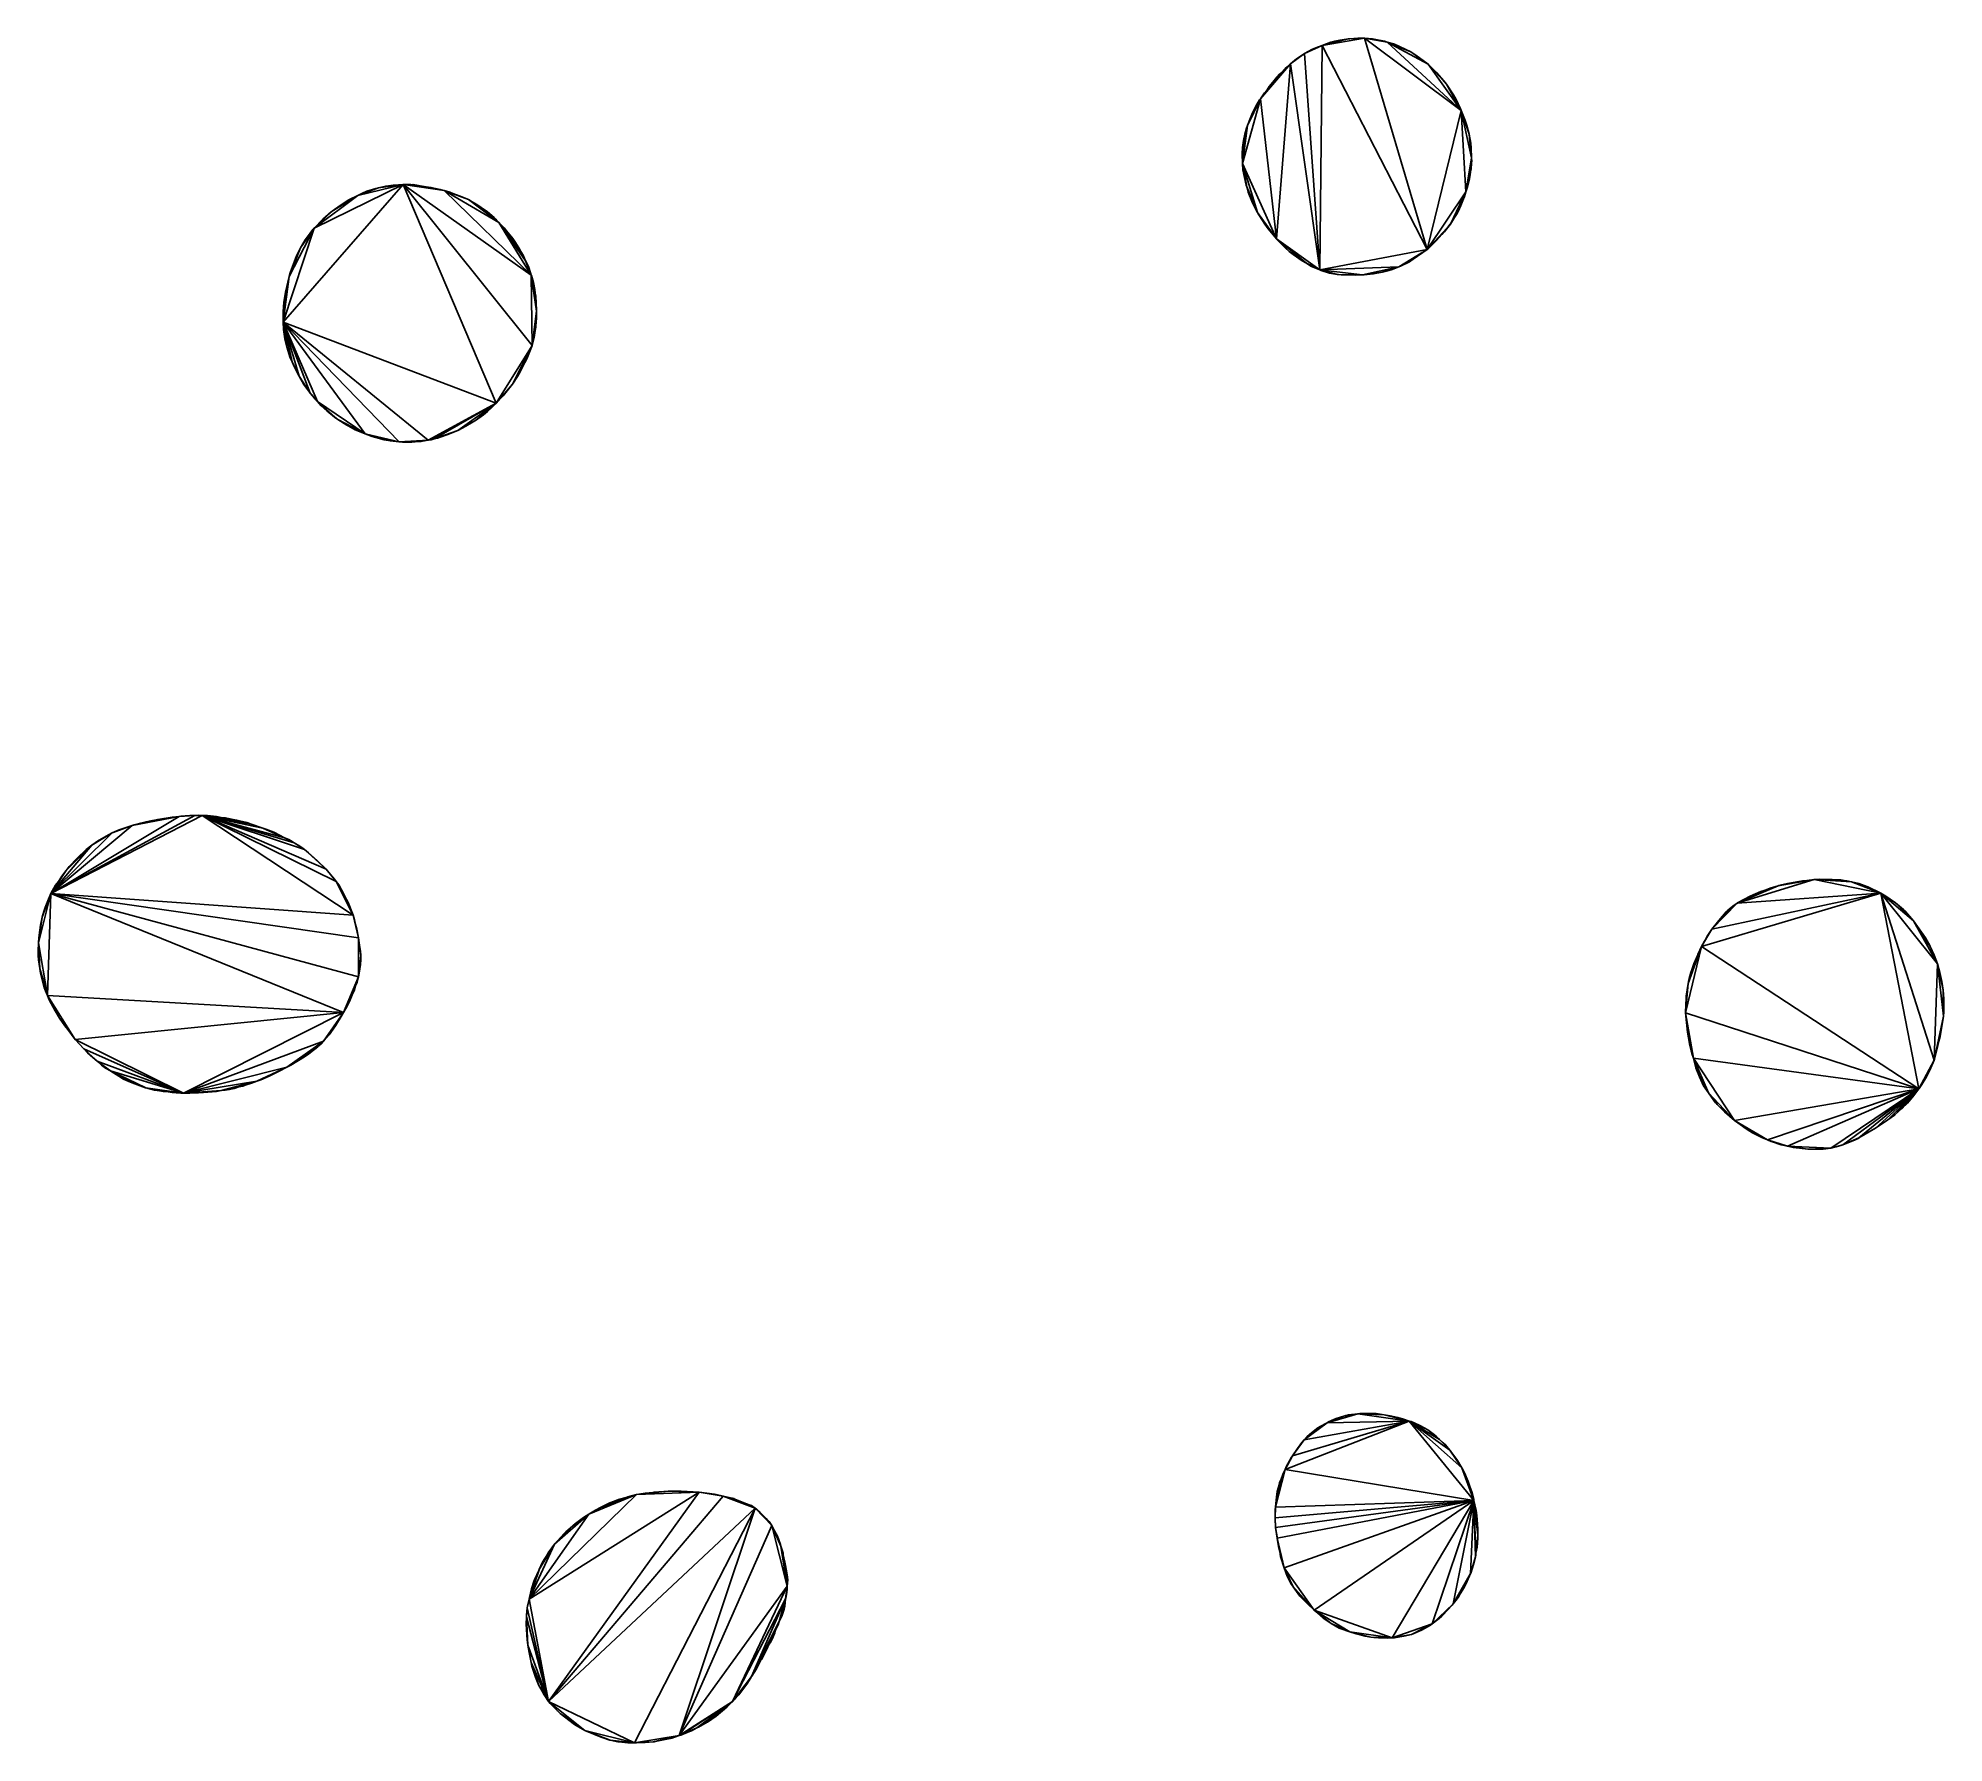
# Model space of a CAD drawing. Extents: x -81 to 87, y -75 to 76.
import ezdxf

# ---------------------------------------------------------------- set-up
doc = ezdxf.new("R2010")
doc.units = 0

msp = doc.modelspace()

# ---------------------------------------------------------------- linework, layer by layer
for points in [[(36.13, 76.08, 130), (34.71, 76.03, 130), (32.38, 75.44, 130)], [(36.13, 76.08, 130), (32.38, 75.44, 130), (41.67, 57.39, 130)], [(34.71, 76.03, 130), (33.5, 75.81, 130), (32.38, 75.44, 130)], [(34.71, 76.03, 130), (33.93, 75.9, 130), (33.5, 75.81, 130)], [(36.13, 76.08, 130), (34.82, 76.03, 130), (34.71, 76.03, 130)], [(34.82, 76.03, 130), (34.75, 76.03, 130), (34.71, 76.03, 130)], [(36.13, 76.08, 130), (35.55, 76.09, 130), (34.82, 76.03, 130)], [(36.83, 76.02, 130), (36.33, 76.07, 130), (36.13, 76.08, 130)], [(38.13, 75.74, 130), (36.83, 76.02, 130), (36.13, 76.08, 130)], [(44.69, 69.69, 130), (38.13, 75.74, 130), (36.13, 76.08, 130)], [(41.67, 57.39, 130), (44.69, 69.69, 130), (36.13, 76.08, 130)], [(38.13, 75.74, 130), (37.12, 75.98, 130), (36.83, 76.02, 130)], [(38.13, 75.74, 130), (37.9, 75.81, 130), (37.12, 75.98, 130)], [(30.83, 74.73, 130), (30.73, 74.68, 130), (29.59, 73.82, 130)], [(30.83, 74.73, 130), (29.59, 73.82, 130), (32.17, 55.58, 130)], [(30.73, 74.68, 130), (30.51, 74.53, 130), (29.59, 73.82, 130)], [(30.51, 74.53, 130), (30.11, 74.25, 130), (29.59, 73.82, 130)], [(30.11, 74.25, 130), (29.92, 74.11, 130), (29.59, 73.82, 130)], [(30.73, 74.68, 130), (30.63, 74.62, 130), (30.51, 74.53, 130)], [(32.38, 75.44, 130), (31.83, 75.23, 130), (30.83, 74.73, 130)], [(32.38, 75.44, 130), (30.83, 74.73, 130), (32.17, 55.58, 130)], [(31.83, 75.23, 130), (31.53, 75.11, 130), (30.83, 74.73, 130)], [(32.38, 75.44, 130), (32.17, 55.58, 130), (41.67, 57.39, 130)], [(33.5, 75.81, 130), (33.15, 75.72, 130), (32.38, 75.44, 130)], [(40.23, 74.88, 130), (38.68, 75.6, 130), (38.13, 75.74, 130)], [(41.76, 73.79, 130), (40.23, 74.88, 130), (38.13, 75.74, 130)], [(44.69, 69.69, 130), (41.76, 73.79, 130), (38.13, 75.74, 130)], [(40.23, 74.88, 130), (38.77, 75.57, 130), (38.68, 75.6, 130)], [(40.99, 74.36, 130), (40.58, 74.65, 130), (40.23, 74.88, 130)], [(41.76, 73.79, 130), (40.99, 74.36, 130), (40.23, 74.88, 130)], [(41.76, 73.79, 130), (41.66, 73.86, 130), (40.99, 74.36, 130)], [(29.59, 73.82, 130), (28.71, 72.99, 130), (26.92, 70.73, 130)], [(29.59, 73.82, 130), (26.92, 70.73, 130), (28.34, 58.32, 130)], [(28.71, 72.99, 130), (28.17, 72.38, 130), (26.92, 70.73, 130)], [(28.71, 72.99, 130), (28.62, 72.9, 130), (28.17, 72.38, 130)], [(28.62, 72.9, 130), (28.2, 72.42, 130), (28.17, 72.38, 130)], [(29.59, 73.82, 130), (28.34, 58.32, 130), (32.17, 55.58, 130)], [(29.59, 73.82, 130), (29.28, 73.56, 130), (28.71, 72.99, 130)], [(29.28, 73.56, 130), (29.1, 73.4, 130), (28.71, 72.99, 130)], [(42.51, 73.05, 130), (42.33, 73.23, 130), (41.76, 73.79, 130)], [(43.38, 72.01, 130), (42.51, 73.05, 130), (41.76, 73.79, 130)], [(44.69, 69.69, 130), (43.38, 72.01, 130), (41.76, 73.79, 130)], [(43.38, 72.01, 130), (43.14, 72.3, 130), (42.51, 73.05, 130)], [(28.17, 72.38, 130), (27.5, 71.52, 130), (26.92, 70.73, 130)], [(27.5, 71.52, 130), (27.29, 71.25, 130), (26.92, 70.73, 130)], [(28.17, 72.38, 130), (27.7, 71.8, 130), (27.5, 71.52, 130)], [(44.2, 70.73, 130), (44, 71.07, 130), (43.38, 72.01, 130)], [(44.69, 69.69, 130), (44.2, 70.73, 130), (43.38, 72.01, 130)], [(26.92, 70.73, 130), (25.77, 68.37, 130), (25.33, 65.01, 130)], [(26.92, 70.73, 130), (25.33, 65.01, 130), (28.34, 58.32, 130)], [(26.92, 70.73, 130), (26.85, 70.62, 130), (25.77, 68.37, 130)], [(26.85, 70.62, 130), (26.33, 69.68, 130), (25.77, 68.37, 130)], [(26.33, 69.68, 130), (26.23, 69.48, 130), (25.77, 68.37, 130)], [(26.23, 69.48, 130), (25.98, 68.88, 130), (25.77, 68.37, 130)], [(26.85, 70.62, 130), (26.52, 70.07, 130), (26.33, 69.68, 130)], [(26.92, 70.73, 130), (26.89, 70.69, 130), (26.85, 70.62, 130)], [(41.67, 57.39, 130), (45.09, 62.5, 130), (44.69, 69.69, 130)], [(44.69, 69.69, 130), (44.63, 69.84, 130), (44.2, 70.73, 130)], [(45.17, 68.37, 130), (45.03, 68.8, 130), (44.69, 69.69, 130)], [(45.38, 67.58, 130), (45.17, 68.37, 130), (44.69, 69.69, 130)], [(45.6, 65.49, 130), (45.38, 67.58, 130), (44.69, 69.69, 130)], [(45.09, 62.5, 130), (45.6, 65.49, 130), (44.69, 69.69, 130)], [(25.77, 68.37, 130), (25.54, 67.58, 130), (25.31, 65.87, 130)], [(25.77, 68.37, 130), (25.31, 65.87, 130), (25.33, 65.01, 130)], [(25.54, 67.58, 130), (25.4, 66.83, 130), (25.31, 65.87, 130)], [(25.54, 67.58, 130), (25.43, 67.03, 130), (25.4, 66.83, 130)], [(25.54, 67.58, 130), (25.44, 67.12, 130), (25.43, 67.03, 130)], [(25.77, 68.37, 130), (25.66, 68.02, 130), (25.54, 67.58, 130)], [(25.66, 68.02, 130), (25.66, 68, 130), (25.54, 67.58, 130)], [(25.66, 68, 130), (25.56, 67.65, 130), (25.54, 67.58, 130)], [(25.77, 68.37, 130), (25.67, 68.03, 130), (25.66, 68.02, 130)], [(25.66, 68.02, 130), (25.66, 68.01, 130), (25.66, 68, 130)], [(45.38, 67.58, 130), (45.37, 67.65, 130), (45.17, 68.37, 130)], [(45.52, 66.79, 130), (45.48, 67.03, 130), (45.38, 67.58, 130)], [(45.6, 65.49, 130), (45.52, 66.79, 130), (45.38, 67.58, 130)], [(25.4, 66.83, 130), (25.33, 66.4, 130), (25.31, 65.87, 130)], [(25.31, 65.87, 130), (25.31, 65.75, 130), (25.32, 65.13, 130)], [(25.31, 65.87, 130), (25.32, 65.13, 130), (25.33, 65.01, 130)], [(45.6, 65.49, 130), (45.57, 66.38, 130), (45.52, 66.79, 130)], [(25.32, 65.13, 130), (25.32, 65.1, 130), (25.33, 65.01, 130)], [(25.33, 65.01, 130), (25.36, 64.46, 130), (25.36, 64.43, 130)], [(25.33, 65.01, 130), (25.36, 64.43, 130), (25.71, 62.92, 130)], [(25.33, 65.01, 130), (25.71, 62.92, 130), (26.66, 60.65, 130)], [(25.33, 65.01, 130), (26.66, 60.65, 130), (28.34, 58.32, 130)], [(25.36, 64.43, 130), (25.66, 63.07, 130), (25.71, 62.92, 130)], [(45.09, 62.5, 130), (45.54, 64.43, 130), (45.6, 65.49, 130)], [(45.09, 62.5, 130), (45.42, 63.64, 130), (45.54, 64.43, 130)], [(45.42, 63.64, 130), (45.45, 63.81, 130), (45.54, 64.43, 130)], [(45.54, 64.43, 130), (45.6, 65.06, 130), (45.6, 65.49, 130)], [(45.54, 64.43, 130), (45.55, 64.48, 130), (45.6, 65.06, 130)], [(45.6, 65.06, 130), (45.61, 65.22, 130), (45.6, 65.49, 130)], [(-48.93, 63.13, 130), (-56.81, 59.27, 130), (-59.53, 50.95, 130)], [(-40.71, 43.8, 130), (-48.93, 63.13, 130), (-59.53, 50.95, 130)], [(-48.93, 63.13, 130), (-52.94, 62.18, 130), (-56.81, 59.27, 130)], [(-48.93, 63.13, 130), (-51.12, 62.86, 130), (-52.94, 62.18, 130)], [(-51.12, 62.86, 130), (-52.15, 62.54, 130), (-52.94, 62.18, 130)], [(-52.15, 62.54, 130), (-52.53, 62.37, 130), (-52.94, 62.18, 130)], [(-51.12, 62.86, 130), (-51.35, 62.8, 130), (-52.15, 62.54, 130)], [(-48.93, 63.13, 130), (-49.79, 63.09, 130), (-51.12, 62.86, 130)], [(-49.79, 63.09, 130), (-50.47, 63, 130), (-51.12, 62.86, 130)], [(-48.93, 63.13, 130), (-49.74, 63.09, 130), (-49.79, 63.09, 130)], [(-48.11, 63.12, 130), (-48.26, 63.13, 130), (-48.93, 63.13, 130)], [(-45.29, 62.6, 130), (-48.11, 63.12, 130), (-48.93, 63.13, 130)], [(-37.59, 55.13, 130), (-45.29, 62.6, 130), (-48.93, 63.13, 130)], [(-37.5, 48.91, 130), (-37.59, 55.13, 130), (-48.93, 63.13, 130)], [(-40.71, 43.8, 130), (-37.5, 48.91, 130), (-48.93, 63.13, 130)], [(-47.09, 62.97, 130), (-48.04, 63.13, 130), (-48.11, 63.12, 130)], [(-45.29, 62.6, 130), (-47.09, 62.97, 130), (-48.11, 63.12, 130)], [(-45.29, 62.6, 130), (-46.47, 62.89, 130), (-47.09, 62.97, 130)], [(-45.29, 62.6, 130), (-45.65, 62.7, 130), (-46.47, 62.89, 130)], [(-44.54, 62.35, 130), (-44.81, 62.46, 130), (-45.29, 62.6, 130)], [(-43.13, 61.8, 130), (-44.54, 62.35, 130), (-45.29, 62.6, 130)], [(-40.47, 59.79, 130), (-43.13, 61.8, 130), (-45.29, 62.6, 130)], [(-37.59, 55.13, 130), (-40.47, 59.79, 130), (-45.29, 62.6, 130)], [(25.71, 62.92, 130), (25.84, 62.47, 130), (26.15, 61.67, 130)], [(25.71, 62.92, 130), (26.15, 61.67, 130), (26.66, 60.65, 130)], [(41.67, 57.39, 130), (43.73, 59.64, 130), (45.09, 62.5, 130)], [(43.73, 59.64, 130), (44.4, 60.76, 130), (45.09, 62.5, 130)], [(44.4, 60.76, 130), (44.89, 61.86, 130), (45.09, 62.5, 130)], [(44.89, 61.86, 130), (44.97, 62.07, 130), (45.09, 62.5, 130)], [(45.09, 62.5, 130), (45.22, 62.86, 130), (45.42, 63.64, 130)], [(-52.94, 62.18, 130), (-55.22, 60.77, 130), (-56.81, 59.27, 130)], [(-55.22, 60.77, 130), (-56.03, 60.07, 130), (-56.81, 59.27, 130)], [(-55.22, 60.77, 130), (-55.28, 60.72, 130), (-56.03, 60.07, 130)], [(-52.94, 62.18, 130), (-54.24, 61.46, 130), (-55.22, 60.77, 130)], [(-54.24, 61.46, 130), (-54.5, 61.28, 130), (-55.22, 60.77, 130)], [(-52.94, 62.18, 130), (-53.72, 61.78, 130), (-54.24, 61.46, 130)], [(-43.13, 61.8, 130), (-43.97, 62.15, 130), (-44.54, 62.35, 130)], [(-41.63, 60.83, 130), (-43.12, 61.79, 130), (-43.13, 61.8, 130)], [(-40.47, 59.79, 130), (-41.63, 60.83, 130), (-43.13, 61.8, 130)], [(-41.63, 60.83, 130), (-42.31, 61.32, 130), (-43.12, 61.79, 130)], [(-40.88, 60.21, 130), (-41.5, 60.74, 130), (-41.63, 60.83, 130)], [(-40.47, 59.79, 130), (-40.88, 60.21, 130), (-41.63, 60.83, 130)], [(-40.88, 60.21, 130), (-41.44, 60.7, 130), (-41.5, 60.74, 130)], [(26.15, 61.67, 130), (26.22, 61.52, 130), (26.66, 60.65, 130)], [(43.73, 59.64, 130), (43.92, 59.96, 130), (44.4, 60.76, 130)], [(43.92, 59.96, 130), (44.27, 60.5, 130), (44.4, 60.76, 130)], [(44.4, 60.76, 130), (44.66, 61.28, 130), (44.89, 61.86, 130)], [(-56.81, 59.27, 130), (-59.02, 54.99, 130), (-59.53, 50.95, 130)], [(-56.81, 59.27, 130), (-58, 57.55, 130), (-59.02, 54.99, 130)], [(-56.81, 59.27, 130), (-57.49, 58.39, 130), (-58, 57.55, 130)], [(-56.81, 59.27, 130), (-56.91, 59.16, 130), (-57.49, 58.39, 130)], [(-56.03, 60.07, 130), (-56.05, 60.05, 130), (-56.81, 59.27, 130)], [(-40.73, 60.06, 130), (-40.76, 60.1, 130), (-40.88, 60.21, 130)], [(-40.47, 59.79, 130), (-40.73, 60.06, 130), (-40.88, 60.21, 130)], [(-40.47, 59.79, 130), (-40.63, 59.96, 130), (-40.73, 60.06, 130)], [(-39.78, 59.05, 130), (-39.99, 59.3, 130), (-40.47, 59.79, 130)], [(-39, 58.02, 130), (-39.78, 59.05, 130), (-40.47, 59.79, 130)], [(-38.51, 57.22, 130), (-39, 58.02, 130), (-40.47, 59.79, 130)], [(-38.09, 56.39, 130), (-38.51, 57.22, 130), (-40.47, 59.79, 130)], [(-37.59, 55.13, 130), (-38.09, 56.39, 130), (-40.47, 59.79, 130)], [(-39, 58.02, 130), (-39.23, 58.35, 130), (-39.78, 59.05, 130)], [(26.66, 60.65, 130), (26.77, 60.47, 130), (27.32, 59.63, 130)], [(26.66, 60.65, 130), (27.32, 59.63, 130), (27.52, 59.33, 130)], [(26.66, 60.65, 130), (27.52, 59.33, 130), (28.34, 58.32, 130)], [(27.52, 59.33, 130), (27.59, 59.22, 130), (28.34, 58.32, 130)], [(41.67, 57.39, 130), (42.97, 58.71, 130), (43.73, 59.64, 130)], [(42.97, 58.71, 130), (43.27, 59.03, 130), (43.73, 59.64, 130)], [(42.97, 58.71, 130), (43.2, 58.95, 130), (43.27, 59.03, 130)], [(43.27, 59.03, 130), (43.69, 59.59, 130), (43.73, 59.64, 130)], [(43.73, 59.64, 130), (43.77, 59.71, 130), (43.92, 59.96, 130)], [(-58, 57.55, 130), (-58.92, 55.34, 130), (-59.02, 54.99, 130)], [(-58, 57.55, 130), (-58.36, 56.84, 130), (-58.92, 55.34, 130)], [(-57.49, 58.39, 130), (-57.58, 58.25, 130), (-58, 57.55, 130)], [(-38.61, 57.4, 130), (-38.66, 57.49, 130), (-39, 58.02, 130)], [(-38.51, 57.22, 130), (-38.61, 57.4, 130), (-39, 58.02, 130)], [(28.34, 58.32, 130), (28.34, 58.31, 130), (28.35, 58.31, 130)], [(28.34, 58.32, 130), (28.35, 58.31, 130), (29.47, 57.22, 130)], [(28.34, 58.32, 130), (29.47, 57.22, 130), (31, 56.17, 130)], [(28.34, 58.32, 130), (31, 56.17, 130), (32.17, 55.58, 130)], [(28.35, 58.31, 130), (29.1, 57.53, 130), (29.47, 57.22, 130)], [(32.17, 55.58, 130), (39.16, 55.87, 130), (41.67, 57.39, 130)], [(39.16, 55.87, 130), (40.42, 56.54, 130), (41.67, 57.39, 130)], [(40.42, 56.54, 130), (40.93, 56.88, 130), (41.67, 57.39, 130)], [(41.67, 57.39, 130), (41.72, 57.43, 130), (42.97, 58.71, 130)], [(41.67, 57.39, 130), (41.69, 57.4, 130), (41.72, 57.43, 130)], [(41.72, 57.43, 130), (42.51, 58.2, 130), (42.97, 58.71, 130)], [(-38.24, 56.74, 130), (-38.31, 56.89, 130), (-38.51, 57.22, 130)], [(-38.09, 56.39, 130), (-38.24, 56.74, 130), (-38.51, 57.22, 130)], [(-37.63, 55.24, 130), (-37.85, 55.88, 130), (-38.09, 56.39, 130)], [(-37.59, 55.13, 130), (-37.63, 55.24, 130), (-38.09, 56.39, 130)], [(29.47, 57.22, 130), (29.81, 56.94, 130), (30.62, 56.38, 130)], [(29.47, 57.22, 130), (30.62, 56.38, 130), (31, 56.17, 130)], [(31, 56.17, 130), (31.39, 55.93, 130), (31.72, 55.78, 130)], [(31, 56.17, 130), (31.72, 55.78, 130), (32.17, 55.58, 130)], [(32.17, 55.58, 130), (35.95, 55.15, 130), (39.16, 55.87, 130)], [(35.95, 55.15, 130), (37.69, 55.38, 130), (39.16, 55.87, 130)], [(37.69, 55.38, 130), (38.49, 55.6, 130), (39.16, 55.87, 130)], [(39.16, 55.87, 130), (40.11, 56.31, 130), (40.42, 56.54, 130)], [(39.16, 55.87, 130), (39.3, 55.92, 130), (40.11, 56.31, 130)], [(-59.02, 54.99, 130), (-59.47, 52.73, 130), (-59.55, 51.88, 130)], [(-59.02, 54.99, 130), (-59.55, 51.88, 130), (-59.53, 50.95, 130)], [(-59.02, 54.99, 130), (-59.32, 53.61, 130), (-59.47, 52.73, 130)], [(-58.92, 55.34, 130), (-58.98, 55.13, 130), (-59.02, 54.99, 130)], [(-37.4, 54.48, 130), (-37.58, 55.09, 130), (-37.59, 55.13, 130)], [(-37.24, 53.52, 130), (-37.4, 54.48, 130), (-37.59, 55.13, 130)], [(-37.13, 51.92, 130), (-37.24, 53.52, 130), (-37.59, 55.13, 130)], [(-37.5, 48.91, 130), (-37.13, 51.92, 130), (-37.59, 55.13, 130)], [(-37.24, 53.52, 130), (-37.29, 53.85, 130), (-37.4, 54.48, 130)], [(32.17, 55.58, 130), (32.28, 55.54, 130), (32.94, 55.33, 130)], [(32.17, 55.58, 130), (32.94, 55.33, 130), (33.73, 55.18, 130)], [(32.17, 55.58, 130), (33.73, 55.18, 130), (35.95, 55.15, 130)], [(32.94, 55.33, 130), (33.04, 55.31, 130), (33.73, 55.18, 130)], [(33.73, 55.18, 130), (33.84, 55.17, 130), (34.07, 55.15, 130)], [(33.73, 55.18, 130), (34.07, 55.15, 130), (35.95, 55.15, 130)], [(34.07, 55.15, 130), (35.31, 55.13, 130), (35.95, 55.15, 130)], [(35.95, 55.15, 130), (36.89, 55.24, 130), (37.69, 55.38, 130)], [(35.95, 55.15, 130), (36.1, 55.15, 130), (36.89, 55.24, 130)], [(36.89, 55.24, 130), (36.93, 55.24, 130), (37.69, 55.38, 130)], [(37.69, 55.38, 130), (38.15, 55.5, 130), (38.49, 55.6, 130)], [(-59.47, 52.73, 130), (-59.48, 52.59, 130), (-59.55, 51.88, 130)], [(-37.14, 52.01, 130), (-37.2, 53.26, 130), (-37.24, 53.52, 130)], [(-37.13, 51.92, 130), (-37.14, 52.01, 130), (-37.24, 53.52, 130)], [(-59.55, 51.88, 130), (-59.55, 51.16, 130), (-59.54, 51.11, 130)], [(-59.55, 51.88, 130), (-59.54, 51.11, 130), (-59.53, 50.95, 130)], [(-59.53, 50.95, 130), (-59.5, 50.31, 130), (-59.38, 49.5, 130)], [(-59.53, 50.95, 130), (-59.38, 49.5, 130), (-59.19, 48.7, 130)], [(-59.53, 50.95, 130), (-59.19, 48.7, 130), (-58.74, 47.45, 130)], [(-59.53, 50.95, 130), (-58.74, 47.45, 130), (-58.12, 46.17, 130)], [(-59.53, 50.95, 130), (-58.12, 46.17, 130), (-57.15, 44.67, 130)], [(-59.53, 50.95, 130), (-57.15, 44.67, 130), (-56.51, 43.93, 130)], [(-46.71, 40.52, 130), (-40.71, 43.8, 130), (-59.53, 50.95, 130)], [(-59.53, 50.95, 130), (-56.51, 43.93, 130), (-52.29, 41.07, 130)], [(-49.29, 40.36, 130), (-46.71, 40.52, 130), (-59.53, 50.95, 130)], [(-59.53, 50.95, 130), (-52.29, 41.07, 130), (-49.29, 40.36, 130)], [(-37.5, 48.91, 130), (-37.28, 50.05, 130), (-37.13, 51.92, 130)], [(-37.28, 50.05, 130), (-37.16, 51.04, 130), (-37.13, 51.92, 130)], [(-37.28, 50.05, 130), (-37.2, 50.52, 130), (-37.16, 51.04, 130)], [(-37.16, 51.04, 130), (-37.14, 51.26, 130), (-37.13, 51.92, 130)], [(-37.13, 51.92, 130), (-37.13, 51.93, 130), (-37.14, 52.01, 130)], [(-40.71, 43.8, 130), (-39.25, 45.48, 130), (-37.5, 48.91, 130)], [(-39.25, 45.48, 130), (-38.69, 46.35, 130), (-37.5, 48.91, 130)], [(-38.69, 46.35, 130), (-38.33, 47.07, 130), (-37.5, 48.91, 130)], [(-38.33, 47.07, 130), (-37.99, 47.72, 130), (-37.5, 48.91, 130)], [(-37.99, 47.72, 130), (-37.91, 47.89, 130), (-37.5, 48.91, 130)], [(-37.5, 48.91, 130), (-37.36, 49.5, 130), (-37.28, 50.05, 130)], [(-37.5, 48.91, 130), (-37.39, 49.36, 130), (-37.36, 49.5, 130)], [(-37.36, 49.5, 130), (-37.31, 49.79, 130), (-37.28, 50.05, 130)], [(-59.19, 48.7, 130), (-58.94, 47.89, 130), (-58.74, 47.45, 130)], [(-58.74, 47.45, 130), (-58.6, 47.1, 130), (-58.18, 46.26, 130)], [(-58.74, 47.45, 130), (-58.18, 46.26, 130), (-58.12, 46.17, 130)], [(-58.12, 46.17, 130), (-57.7, 45.45, 130), (-57.21, 44.76, 130)], [(-58.12, 46.17, 130), (-57.21, 44.76, 130), (-57.15, 44.67, 130)], [(-39.25, 45.48, 130), (-38.81, 46.14, 130), (-38.69, 46.35, 130)], [(-38.69, 46.35, 130), (-38.66, 46.4, 130), (-38.33, 47.07, 130)], [(-57.15, 44.67, 130), (-57.12, 44.64, 130), (-57.04, 44.55, 130)], [(-57.15, 44.67, 130), (-57.04, 44.55, 130), (-56.51, 43.93, 130)], [(-57.04, 44.55, 130), (-56.71, 44.14, 130), (-56.51, 43.93, 130)], [(-56.51, 43.93, 130), (-56.19, 43.57, 130), (-55.69, 43.11, 130)], [(-56.51, 43.93, 130), (-55.69, 43.11, 130), (-54.7, 42.35, 130)], [(-56.51, 43.93, 130), (-54.7, 42.35, 130), (-52.29, 41.07, 130)], [(-40.71, 43.8, 130), (-40.08, 44.45, 130), (-39.25, 45.48, 130)], [(-40.71, 43.8, 130), (-40.3, 44.21, 130), (-40.08, 44.45, 130)], [(-40.08, 44.45, 130), (-39.61, 45.02, 130), (-39.25, 45.48, 130)], [(-55.69, 43.11, 130), (-55.01, 42.56, 130), (-54.7, 42.35, 130)], [(-54.7, 42.35, 130), (-53.91, 41.85, 130), (-53.74, 41.75, 130)], [(-54.7, 42.35, 130), (-53.74, 41.75, 130), (-52.29, 41.07, 130)], [(-46.71, 40.52, 130), (-46.17, 40.63, 130), (-40.71, 43.8, 130)], [(-46.17, 40.63, 130), (-44.09, 41.39, 130), (-40.71, 43.8, 130)], [(-44.09, 41.39, 130), (-42.52, 42.25, 130), (-40.71, 43.8, 130)], [(-44.09, 41.39, 130), (-42.73, 42.13, 130), (-42.52, 42.25, 130)], [(-42.73, 42.13, 130), (-42.63, 42.19, 130), (-42.52, 42.25, 130)], [(-42.52, 42.25, 130), (-41.45, 43.07, 130), (-40.71, 43.8, 130)], [(-42.52, 42.25, 130), (-41.82, 42.77, 130), (-41.45, 43.07, 130)], [(-41.45, 43.07, 130), (-41.05, 43.43, 130), (-40.71, 43.8, 130)], [(-53.74, 41.75, 130), (-53.16, 41.44, 130), (-52.29, 41.07, 130)], [(-52.29, 41.07, 130), (-51.68, 40.85, 130), (-51.34, 40.75, 130)], [(-52.29, 41.07, 130), (-51.34, 40.75, 130), (-51.14, 40.7, 130)], [(-52.29, 41.07, 130), (-51.14, 40.7, 130), (-50.05, 40.46, 130)], [(-52.29, 41.07, 130), (-50.05, 40.46, 130), (-49.29, 40.36, 130)], [(-51.14, 40.7, 130), (-50.61, 40.55, 130), (-50.05, 40.46, 130)], [(-49.29, 40.36, 130), (-48.17, 40.33, 130), (-46.71, 40.52, 130)], [(-48.17, 40.33, 130), (-47.87, 40.37, 130), (-46.71, 40.52, 130)], [(-47.87, 40.37, 130), (-47.36, 40.39, 130), (-46.71, 40.52, 130)], [(-46.71, 40.52, 130), (-46.55, 40.54, 130), (-46.17, 40.63, 130)], [(-46.55, 40.54, 130), (-46.46, 40.56, 130), (-46.17, 40.63, 130)], [(-46.17, 40.63, 130), (-45.65, 40.79, 130), (-44.09, 41.39, 130)], [(-46.17, 40.63, 130), (-45.89, 40.7, 130), (-45.65, 40.79, 130)], [(-45.65, 40.79, 130), (-44.96, 41.01, 130), (-44.09, 41.39, 130)], [(-44.96, 41.01, 130), (-44.33, 41.28, 130), (-44.09, 41.39, 130)], [(-44.09, 41.39, 130), (-43.38, 41.75, 130), (-42.73, 42.13, 130)], [(-50.05, 40.46, 130), (-49.8, 40.42, 130), (-49.29, 40.36, 130)], [(-49.29, 40.36, 130), (-48.99, 40.34, 130), (-48.17, 40.33, 130)], [(-67.37, 7.32, 130), (-68.75, 7.24, 130), (-80.09, 0.41, 130)], [(-66.72, 7.31, 130), (-67.37, 7.32, 130), (-80.09, 0.41, 130)], [(-66.72, 7.31, 130), (-80.09, 0.41, 130), (-53.36, -1.5, 130)], [(-68.75, 7.24, 130), (-72.9, 6.43, 130), (-80.09, 0.41, 130)], [(-68.75, 7.24, 130), (-71.41, 6.8, 130), (-72.9, 6.43, 130)], [(-71.41, 6.8, 130), (-72.13, 6.65, 130), (-72.9, 6.43, 130)], [(-71.41, 6.8, 130), (-71.67, 6.76, 130), (-72.13, 6.65, 130)], [(-68.75, 7.24, 130), (-69.36, 7.17, 130), (-71.41, 6.8, 130)], [(-69.36, 7.17, 130), (-70.63, 6.97, 130), (-71.41, 6.8, 130)], [(-67.8, 7.32, 130), (-68.22, 7.29, 130), (-68.75, 7.24, 130)], [(-67.37, 7.32, 130), (-67.8, 7.32, 130), (-68.75, 7.24, 130)], [(-68.22, 7.29, 130), (-68.58, 7.26, 130), (-68.75, 7.24, 130)], [(-66.72, 7.31, 130), (-67.02, 7.34, 130), (-67.37, 7.32, 130)], [(-65.45, 7.24, 130), (-66.23, 7.31, 130), (-66.72, 7.31, 130)], [(-65.03, 7.15, 130), (-65.45, 7.24, 130), (-66.72, 7.31, 130)], [(-63.66, 6.9, 130), (-65.03, 7.15, 130), (-66.72, 7.31, 130)], [(-66.72, 7.31, 130), (-53.36, -1.5, 130), (-54.85, 1.48, 130)], [(-66.72, 7.31, 130), (-54.85, 1.48, 130), (-55.74, 2.56, 130)], [(-62.36, 6.55, 130), (-63.66, 6.9, 130), (-66.72, 7.31, 130)], [(-61.35, 6.2, 130), (-62.36, 6.55, 130), (-66.72, 7.31, 130)], [(-66.72, 7.31, 130), (-55.74, 2.56, 130), (-57.65, 4.3, 130)], [(-66.72, 7.31, 130), (-57.65, 4.3, 130), (-58.57, 4.9, 130)], [(-59.41, 5.35, 130), (-61.35, 6.2, 130), (-66.72, 7.31, 130)], [(-58.57, 4.9, 130), (-59.41, 5.35, 130), (-66.72, 7.31, 130)], [(-63.66, 6.9, 130), (-64.67, 7.11, 130), (-65.03, 7.15, 130)], [(-62.77, 6.71, 130), (-62.88, 6.73, 130), (-63.66, 6.9, 130)], [(-62.36, 6.55, 130), (-62.77, 6.71, 130), (-63.66, 6.9, 130)], [(-72.9, 6.43, 130), (-74.66, 5.77, 130), (-80.09, 0.41, 130)], [(-74.66, 5.77, 130), (-76.47, 4.69, 130), (-80.09, 0.41, 130)], [(-74.66, 5.77, 130), (-75.19, 5.48, 130), (-76.47, 4.69, 130)], [(-75.19, 5.48, 130), (-75.61, 5.26, 130), (-76.47, 4.69, 130)], [(-75.61, 5.26, 130), (-75.96, 5.05, 130), (-76.47, 4.69, 130)], [(-74.66, 5.77, 130), (-74.83, 5.68, 130), (-75.19, 5.48, 130)], [(-72.9, 6.43, 130), (-74.04, 6.04, 130), (-74.66, 5.77, 130)], [(-74.04, 6.04, 130), (-74.48, 5.85, 130), (-74.66, 5.77, 130)], [(-72.9, 6.43, 130), (-73.26, 6.32, 130), (-74.04, 6.04, 130)], [(-72.13, 6.65, 130), (-72.72, 6.49, 130), (-72.9, 6.43, 130)], [(-60.36, 5.85, 130), (-61.08, 6.11, 130), (-61.35, 6.2, 130)], [(-59.41, 5.35, 130), (-60.36, 5.85, 130), (-61.35, 6.2, 130)], [(-58.57, 4.9, 130), (-59.05, 5.18, 130), (-59.41, 5.35, 130)], [(-58.57, 4.9, 130), (-58.84, 5.07, 130), (-59.05, 5.18, 130)], [(-76.47, 4.69, 130), (-78.74, 2.44, 130), (-80.09, 0.41, 130)], [(-76.47, 4.69, 130), (-77.77, 3.53, 130), (-78.74, 2.44, 130)], [(-77.77, 3.53, 130), (-78.46, 2.8, 130), (-78.74, 2.44, 130)], [(-76.47, 4.69, 130), (-76.96, 4.3, 130), (-77.77, 3.53, 130)], [(-57.65, 4.3, 130), (-58.08, 4.61, 130), (-58.57, 4.9, 130)], [(-57.65, 4.3, 130), (-57.77, 4.4, 130), (-58.08, 4.61, 130)], [(-55.74, 2.56, 130), (-57.3, 4.02, 130), (-57.65, 4.3, 130)], [(-55.74, 2.56, 130), (-56.52, 3.34, 130), (-57.3, 4.02, 130)], [(-78.74, 2.44, 130), (-79.43, 1.49, 130), (-80.09, 0.41, 130)], [(-78.74, 2.44, 130), (-79.12, 1.94, 130), (-79.43, 1.49, 130)], [(-54.85, 1.48, 130), (-55.35, 2.09, 130), (-55.74, 2.56, 130)], [(-54.85, 1.48, 130), (-54.99, 1.68, 130), (-55.35, 2.09, 130)], [(-80.09, 0.41, 130), (-80.86, -1.68, 130), (-81.18, -3.94, 130)], [(-80.09, 0.41, 130), (-81.18, -3.94, 130), (-80.39, -8.61, 130)], [(-80.09, 0.41, 130), (-80.59, -0.82, 130), (-80.86, -1.68, 130)], [(-80.09, 0.41, 130), (-80.43, -0.39, 130), (-80.59, -0.82, 130)], [(-80.09, 0.41, 130), (-80.39, -8.61, 130), (-54.21, -10.11, 130)], [(-79.43, 1.49, 130), (-79.67, 1.14, 130), (-80.09, 0.41, 130)], [(-80.09, 0.41, 130), (-54.21, -10.11, 130), (-52.89, -6.95, 130)], [(-80.09, 0.41, 130), (-52.89, -6.95, 130), (-52.89, -3.52, 130)], [(-80.09, 0.41, 130), (-52.89, -3.52, 130), (-53.36, -1.5, 130)], [(-53.36, -1.5, 130), (-54.62, 1.17, 130), (-54.85, 1.48, 130)], [(-53.94, -0.11, 130), (-54.16, 0.35, 130), (-54.62, 1.17, 130)], [(-53.36, -1.5, 130), (-53.94, -0.11, 130), (-54.62, 1.17, 130)], [(81.82, 0.43, 130), (66.86, -2.74, 130), (65.94, -4.28, 130)], [(85.16, -16.87, 130), (81.82, 0.43, 130), (65.94, -4.28, 130)], [(81.82, 0.43, 130), (69.1, -0.45, 130), (66.86, -2.74, 130)], [(75.92, 1.64, 130), (72.73, 1.1, 130), (69.1, -0.45, 130)], [(81.82, 0.43, 130), (75.92, 1.64, 130), (69.1, -0.45, 130)], [(72.73, 1.1, 130), (70.24, 0.19, 130), (69.1, -0.45, 130)], [(70.24, 0.19, 130), (69.12, -0.44, 130), (69.1, -0.45, 130)], [(70.24, 0.19, 130), (69.14, -0.42, 130), (69.12, -0.44, 130)], [(72.73, 1.1, 130), (71.56, 0.71, 130), (70.24, 0.19, 130)], [(71.56, 0.71, 130), (71.19, 0.58, 130), (70.24, 0.19, 130)], [(72.73, 1.1, 130), (72.03, 0.88, 130), (71.56, 0.71, 130)], [(75.92, 1.64, 130), (74.4, 1.46, 130), (72.73, 1.1, 130)], [(74.4, 1.46, 130), (72.76, 1.11, 130), (72.73, 1.1, 130)], [(72.76, 1.11, 130), (72.75, 1.11, 130), (72.73, 1.1, 130)], [(74.4, 1.46, 130), (73.55, 1.29, 130), (72.76, 1.11, 130)], [(75.92, 1.64, 130), (75.6, 1.6, 130), (74.4, 1.46, 130)], [(75.6, 1.6, 130), (74.89, 1.54, 130), (74.4, 1.46, 130)], [(75.92, 1.64, 130), (75.74, 1.62, 130), (75.6, 1.6, 130)], [(77.41, 1.65, 130), (76.41, 1.67, 130), (75.92, 1.64, 130)], [(77.85, 1.62, 130), (77.41, 1.65, 130), (75.92, 1.64, 130)], [(79.2, 1.45, 130), (77.85, 1.62, 130), (75.92, 1.64, 130)], [(81.82, 0.43, 130), (79.2, 1.45, 130), (75.92, 1.64, 130)], [(77.85, 1.62, 130), (77.5, 1.65, 130), (77.41, 1.65, 130)], [(78.56, 1.56, 130), (78.28, 1.61, 130), (77.85, 1.62, 130)], [(79.2, 1.45, 130), (78.56, 1.56, 130), (77.85, 1.62, 130)], [(79.2, 1.45, 130), (78.79, 1.53, 130), (78.56, 1.56, 130)], [(80.56, 1.04, 130), (79.85, 1.29, 130), (79.2, 1.45, 130)], [(80.65, 1, 130), (80.56, 1.04, 130), (79.2, 1.45, 130)], [(81.82, 0.43, 130), (80.65, 1, 130), (79.2, 1.45, 130)], [(81.82, 0.43, 130), (80.94, 0.87, 130), (80.65, 1, 130)], [(83.02, -0.36, 130), (82.24, 0.17, 130), (81.82, 0.43, 130)], [(83.09, -0.41, 130), (83.02, -0.36, 130), (81.82, 0.43, 130)], [(84.69, -1.99, 130), (83.09, -0.41, 130), (81.82, 0.43, 130)], [(86.82, -5.82, 130), (84.69, -1.99, 130), (81.82, 0.43, 130)], [(86.52, -14.32, 130), (86.82, -5.82, 130), (81.82, 0.43, 130)], [(85.16, -16.87, 130), (86.52, -14.32, 130), (81.82, 0.43, 130)], [(-80.86, -1.68, 130), (-81.11, -3.03, 130), (-81.18, -3.94, 130)], [(-80.86, -1.68, 130), (-81.01, -2.39, 130), (-81.11, -3.03, 130)], [(-80.59, -0.82, 130), (-80.71, -1.17, 130), (-80.86, -1.68, 130)], [(-53.36, -1.5, 130), (-53.79, -0.39, 130), (-53.94, -0.11, 130)], [(-53.36, -1.5, 130), (-53.66, -0.7, 130), (-53.79, -0.39, 130)], [(-53.14, -2.33, 130), (-53.23, -1.91, 130), (-53.36, -1.5, 130)], [(-52.89, -3.52, 130), (-53.14, -2.33, 130), (-53.36, -1.5, 130)], [(69.1, -0.45, 130), (67.47, -1.97, 130), (66.86, -2.74, 130)], [(69.1, -0.45, 130), (68.11, -1.21, 130), (67.47, -1.97, 130)], [(69.1, -0.45, 130), (68.27, -1.07, 130), (68.11, -1.21, 130)], [(69.1, -0.45, 130), (68.82, -0.63, 130), (68.27, -1.07, 130)], [(83.09, -0.41, 130), (83.06, -0.39, 130), (83.02, -0.36, 130)], [(83.99, -1.18, 130), (83.8, -1, 130), (83.09, -0.41, 130)], [(84.69, -1.99, 130), (83.99, -1.18, 130), (83.09, -0.41, 130)], [(84.69, -1.99, 130), (84.68, -1.97, 130), (83.99, -1.18, 130)], [(-81.11, -3.03, 130), (-81.17, -3.52, 130), (-81.18, -3.94, 130)], [(-52.89, -3.52, 130), (-53.02, -2.73, 130), (-53.14, -2.33, 130)], [(-52.89, -3.52, 130), (-52.99, -2.92, 130), (-53.02, -2.73, 130)], [(66.86, -2.74, 130), (66.34, -3.57, 130), (65.94, -4.28, 130)], [(66.86, -2.74, 130), (66.45, -3.37, 130), (66.34, -3.57, 130)], [(67.47, -1.97, 130), (67.47, -1.97, 130), (66.86, -2.74, 130)], [(85.76, -3.51, 130), (85.27, -2.79, 130), (84.69, -1.99, 130)], [(86.18, -4.28, 130), (85.76, -3.51, 130), (84.69, -1.99, 130)], [(86.82, -5.82, 130), (86.18, -4.28, 130), (84.69, -1.99, 130)], [(-81.18, -3.94, 130), (-81.21, -4.7, 130), (-81.22, -5.08, 130)], [(-81.18, -3.94, 130), (-81.22, -5.08, 130), (-81.08, -6.21, 130)], [(-81.18, -3.94, 130), (-81.08, -6.21, 130), (-80.39, -8.61, 130)], [(-52.68, -5.08, 130), (-52.84, -3.79, 130), (-52.89, -3.52, 130)], [(-52.89, -6.95, 130), (-52.68, -5.08, 130), (-52.89, -3.52, 130)], [(-52.68, -5.08, 130), (-52.7, -4.7, 130), (-52.84, -3.79, 130)], [(65.94, -4.28, 130), (64.76, -7.55, 130), (64.53, -10.15, 130)], [(85.16, -16.87, 130), (65.94, -4.28, 130), (64.53, -10.15, 130)], [(65.94, -4.28, 130), (65.05, -6.42, 130), (64.76, -7.55, 130)], [(65.94, -4.28, 130), (65.62, -5.02, 130), (65.05, -6.42, 130)], [(65.62, -5.02, 130), (65.26, -5.82, 130), (65.05, -6.42, 130)], [(65.94, -4.28, 130), (65.63, -4.97, 130), (65.62, -5.02, 130)], [(66.34, -3.57, 130), (66.21, -3.79, 130), (65.94, -4.28, 130)], [(86.18, -4.28, 130), (86.16, -4.24, 130), (85.76, -3.51, 130)], [(86.52, -5.03, 130), (86.51, -5.01, 130), (86.18, -4.28, 130)], [(86.82, -5.82, 130), (86.52, -5.03, 130), (86.18, -4.28, 130)], [(86.82, -5.82, 130), (86.53, -5.05, 130), (86.52, -5.03, 130)], [(-81.22, -5.08, 130), (-81.19, -5.45, 130), (-81.08, -6.21, 130)], [(-81.08, -6.21, 130), (-81.02, -6.64, 130), (-80.68, -7.9, 130)], [(-81.08, -6.21, 130), (-80.68, -7.9, 130), (-80.39, -8.61, 130)], [(-52.89, -6.95, 130), (-52.7, -5.86, 130), (-52.68, -5.08, 130)], [(-52.89, -6.95, 130), (-52.81, -6.64, 130), (-52.7, -5.86, 130)], [(-52.7, -5.86, 130), (-52.67, -5.45, 130), (-52.68, -5.08, 130)], [(65.05, -6.42, 130), (64.86, -7.12, 130), (64.76, -7.55, 130)], [(65.05, -6.42, 130), (64.99, -6.59, 130), (64.86, -7.12, 130)], [(86.52, -14.32, 130), (87.36, -10.44, 130), (86.82, -5.82, 130)], [(87.04, -6.59, 130), (86.86, -5.94, 130), (86.82, -5.82, 130)], [(87.31, -8.13, 130), (87.04, -6.59, 130), (86.82, -5.82, 130)], [(87.36, -10.44, 130), (87.31, -8.13, 130), (86.82, -5.82, 130)], [(87.31, -8.13, 130), (87.2, -7.36, 130), (87.04, -6.59, 130)], [(-80.68, -7.9, 130), (-80.57, -8.2, 130), (-80.39, -8.61, 130)], [(-54.21, -10.11, 130), (-53.13, -7.76, 130), (-52.89, -6.95, 130)], [(-54.21, -10.11, 130), (-53.44, -8.55, 130), (-53.13, -7.76, 130)], [(-53.44, -8.55, 130), (-53.27, -8.19, 130), (-53.13, -7.76, 130)], [(-53.13, -7.76, 130), (-53, -7.42, 130), (-52.89, -6.95, 130)], [(64.76, -7.55, 130), (64.56, -9.39, 130), (64.53, -10.15, 130)], [(64.76, -7.55, 130), (64.57, -8.9, 130), (64.56, -9.39, 130)], [(64.76, -7.55, 130), (64.59, -8.67, 130), (64.57, -8.9, 130)], [(64.86, -7.12, 130), (64.79, -7.36, 130), (64.76, -7.55, 130)], [(87.37, -8.9, 130), (87.35, -8.59, 130), (87.31, -8.13, 130)], [(87.36, -10.44, 130), (87.37, -8.9, 130), (87.31, -8.13, 130)], [(-80.39, -8.61, 130), (-80.25, -8.98, 130), (-80.08, -9.31, 130)], [(-80.39, -8.61, 130), (-80.08, -9.31, 130), (-79.32, -10.63, 130)], [(-80.39, -8.61, 130), (-79.32, -10.63, 130), (-77.94, -12.49, 130)], [(-80.39, -8.61, 130), (-77.94, -12.49, 130), (-54.21, -10.11, 130)], [(-80.08, -9.31, 130), (-79.72, -9.96, 130), (-79.32, -10.63, 130)], [(-77.94, -12.49, 130), (-68.37, -17.24, 130), (-54.21, -10.11, 130)], [(-68.37, -17.24, 130), (-55.97, -12.65, 130), (-54.21, -10.11, 130)], [(-55.97, -12.65, 130), (-54.41, -10.47, 130), (-54.21, -10.11, 130)], [(-54.21, -10.11, 130), (-53.61, -8.98, 130), (-53.44, -8.55, 130)], [(-54.21, -10.11, 130), (-53.76, -9.31, 130), (-53.61, -8.98, 130)], [(-54.21, -10.11, 130), (-54.01, -9.76, 130), (-53.76, -9.31, 130)], [(64.56, -9.39, 130), (64.54, -9.67, 130), (64.53, -10.15, 130)], [(87.36, -10.44, 130), (87.38, -10.08, 130), (87.37, -8.9, 130)], [(-79.32, -10.63, 130), (-78.86, -11.3, 130), (-78.34, -11.95, 130)], [(-79.32, -10.63, 130), (-78.34, -11.95, 130), (-77.94, -12.49, 130)], [(-55.97, -12.65, 130), (-54.9, -11.3, 130), (-54.41, -10.47, 130)], [(-55.97, -12.65, 130), (-55.47, -12.1, 130), (-54.9, -11.3, 130)], [(64.53, -10.15, 130), (64.54, -10.44, 130), (64.6, -10.94, 130)], [(64.53, -10.15, 130), (64.6, -10.94, 130), (64.71, -11.85, 130)], [(64.53, -10.15, 130), (64.71, -11.85, 130), (65.23, -14.15, 130)], [(85.16, -16.87, 130), (64.53, -10.15, 130), (65.23, -14.15, 130)], [(64.6, -10.94, 130), (64.63, -11.2, 130), (64.71, -11.85, 130)], [(86.52, -14.32, 130), (86.75, -13.43, 130), (87.36, -10.44, 130)], [(86.75, -13.43, 130), (86.95, -12.66, 130), (87.36, -10.44, 130)], [(86.95, -12.66, 130), (87.05, -12.24, 130), (87.36, -10.44, 130)], [(-78.34, -11.95, 130), (-78.26, -12.07, 130), (-77.94, -12.49, 130)], [(-77.94, -12.49, 130), (-77.91, -12.52, 130), (-77.17, -13.32, 130)], [(-77.94, -12.49, 130), (-77.17, -13.32, 130), (-68.37, -17.24, 130)], [(-77.91, -12.52, 130), (-77.6, -12.89, 130), (-77.17, -13.32, 130)], [(-77.17, -13.32, 130), (-76.84, -13.67, 130), (-76.01, -14.43, 130)], [(-77.17, -13.32, 130), (-76.01, -14.43, 130), (-68.37, -17.24, 130)], [(-68.37, -17.24, 130), (-59.21, -14.96, 130), (-55.97, -12.65, 130)], [(-59.21, -14.96, 130), (-57.11, -13.66, 130), (-55.97, -12.65, 130)], [(-57.11, -13.66, 130), (-56.17, -12.88, 130), (-55.97, -12.65, 130)], [(-57.11, -13.66, 130), (-56.48, -13.15, 130), (-56.17, -12.88, 130)], [(64.71, -11.85, 130), (64.92, -13.03, 130), (65.03, -13.51, 130)], [(64.71, -11.85, 130), (65.03, -13.51, 130), (65.23, -14.15, 130)], [(86.52, -14.32, 130), (86.54, -14.25, 130), (86.75, -13.43, 130)], [(-76.84, -13.67, 130), (-76.37, -14.11, 130), (-76.01, -14.43, 130)], [(-76.01, -14.43, 130), (-75.6, -14.77, 130), (-74.82, -15.29, 130)], [(-76.01, -14.43, 130), (-74.82, -15.29, 130), (-68.37, -17.24, 130)], [(-75.6, -14.77, 130), (-75.25, -15.03, 130), (-74.82, -15.29, 130)], [(-68.37, -17.24, 130), (-61.88, -16.19, 130), (-59.21, -14.96, 130)], [(-61.88, -16.19, 130), (-60.31, -15.51, 130), (-59.21, -14.96, 130)], [(-60.31, -15.51, 130), (-59.96, -15.34, 130), (-59.21, -14.96, 130)], [(-59.21, -14.96, 130), (-57.65, -14.04, 130), (-57.11, -13.66, 130)], [(-59.21, -14.96, 130), (-58.86, -14.76, 130), (-57.65, -14.04, 130)], [(-57.65, -14.04, 130), (-57.3, -13.81, 130), (-57.11, -13.66, 130)], [(65.03, -13.51, 130), (65.1, -13.74, 130), (65.23, -14.15, 130)], [(65.23, -14.15, 130), (65.25, -14.28, 130), (65.45, -15.01, 130)], [(65.23, -14.15, 130), (65.45, -15.01, 130), (65.77, -15.82, 130)], [(65.23, -14.15, 130), (65.77, -15.82, 130), (66.55, -17.23, 130)], [(65.23, -14.15, 130), (66.55, -17.23, 130), (68.86, -19.67, 130)], [(85.16, -16.87, 130), (65.23, -14.15, 130), (68.86, -19.67, 130)], [(65.45, -15.01, 130), (65.46, -15.05, 130), (65.77, -15.82, 130)], [(85.16, -16.87, 130), (85.42, -16.49, 130), (86.52, -14.32, 130)], [(85.42, -16.49, 130), (85.84, -15.82, 130), (86.52, -14.32, 130)], [(85.84, -15.82, 130), (86.23, -15.01, 130), (86.52, -14.32, 130)], [(-74.82, -15.29, 130), (-74.62, -15.42, 130), (-74.56, -15.45, 130)], [(-74.82, -15.29, 130), (-74.56, -15.45, 130), (-71.69, -16.79, 130)], [(-74.82, -15.29, 130), (-71.69, -16.79, 130), (-68.37, -17.24, 130)], [(-74.56, -15.45, 130), (-74.08, -15.74, 130), (-73.26, -16.18, 130)], [(-74.56, -15.45, 130), (-73.26, -16.18, 130), (-71.69, -16.79, 130)], [(-74.08, -15.74, 130), (-73.67, -16, 130), (-73.26, -16.18, 130)], [(-73.26, -16.18, 130), (-72.9, -16.33, 130), (-71.71, -16.78, 130)], [(-73.26, -16.18, 130), (-71.71, -16.78, 130), (-71.69, -16.79, 130)], [(-71.71, -16.78, 130), (-71.71, -16.79, 130), (-71.7, -16.79, 130)], [(-71.71, -16.78, 130), (-71.7, -16.79, 130), (-71.69, -16.79, 130)], [(-71.69, -16.79, 130), (-71.68, -16.79, 130), (-70.93, -16.98, 130)], [(-71.69, -16.79, 130), (-70.93, -16.98, 130), (-70.49, -17.04, 130)], [(-71.69, -16.79, 130), (-70.49, -17.04, 130), (-69.71, -17.14, 130)], [(-71.69, -16.79, 130), (-69.71, -17.14, 130), (-68.37, -17.24, 130)], [(-68.37, -17.24, 130), (-65.03, -17.03, 130), (-61.88, -16.19, 130)], [(-65.03, -17.03, 130), (-63.45, -16.7, 130), (-61.88, -16.19, 130)], [(-65.03, -17.03, 130), (-64.33, -16.92, 130), (-63.45, -16.7, 130)], [(-64.33, -16.92, 130), (-63.88, -16.83, 130), (-63.45, -16.7, 130)], [(-63.45, -16.7, 130), (-62.9, -16.54, 130), (-61.88, -16.19, 130)], [(-63.45, -16.7, 130), (-63.11, -16.62, 130), (-62.9, -16.54, 130)], [(-62.9, -16.54, 130), (-62.33, -16.38, 130), (-61.88, -16.19, 130)], [(-61.88, -16.19, 130), (-60.98, -15.83, 130), (-60.31, -15.51, 130)], [(-61.88, -16.19, 130), (-61.38, -16.02, 130), (-60.98, -15.83, 130)], [(-61.88, -16.19, 130), (-61.52, -16.07, 130), (-61.38, -16.02, 130)], [(-60.98, -15.83, 130), (-60.77, -15.74, 130), (-60.31, -15.51, 130)], [(65.77, -15.82, 130), (65.77, -15.82, 130), (66.12, -16.59, 130)], [(65.77, -15.82, 130), (66.12, -16.59, 130), (66.55, -17.23, 130)], [(66.12, -16.59, 130), (66.17, -16.67, 130), (66.55, -17.23, 130)], [(85.16, -16.87, 130), (85.19, -16.84, 130), (85.42, -16.49, 130)], [(85.19, -16.84, 130), (85.36, -16.59, 130), (85.42, -16.49, 130)], [(85.42, -16.49, 130), (85.77, -15.94, 130), (85.84, -15.82, 130)], [(-70.49, -17.04, 130), (-70.14, -17.11, 130), (-69.71, -17.14, 130)], [(-69.71, -17.14, 130), (-69.36, -17.2, 130), (-69, -17.22, 130)], [(-69.71, -17.14, 130), (-69, -17.22, 130), (-68.37, -17.24, 130)], [(-69, -17.22, 130), (-68.58, -17.24, 130), (-68.37, -17.24, 130)], [(-68.37, -17.24, 130), (-66.59, -17.19, 130), (-65.03, -17.03, 130)], [(-68.37, -17.24, 130), (-67.37, -17.23, 130), (-66.59, -17.19, 130)], [(-68.37, -17.24, 130), (-67.8, -17.25, 130), (-67.37, -17.23, 130)], [(-67.37, -17.23, 130), (-67.02, -17.23, 130), (-66.59, -17.19, 130)], [(-66.59, -17.19, 130), (-65.81, -17.13, 130), (-65.03, -17.03, 130)], [(-66.59, -17.19, 130), (-66.23, -17.17, 130), (-65.81, -17.13, 130)], [(-65.81, -17.13, 130), (-65.45, -17.09, 130), (-65.03, -17.03, 130)], [(-65.03, -17.03, 130), (-64.67, -16.98, 130), (-64.33, -16.92, 130)], [(66.55, -17.23, 130), (67.02, -17.9, 130), (67.19, -18.11, 130)], [(66.55, -17.23, 130), (67.19, -18.11, 130), (67.33, -18.25, 130)], [(66.55, -17.23, 130), (67.33, -18.25, 130), (68.86, -19.67, 130)], [(67.33, -18.25, 130), (67.97, -18.9, 130), (68.86, -19.67, 130)], [(85.16, -16.87, 130), (68.86, -19.67, 130), (71.77, -21.39, 130)], [(85.16, -16.87, 130), (71.77, -21.39, 130), (73.55, -21.95, 130)], [(73.55, -21.95, 130), (77.37, -22.11, 130), (85.16, -16.87, 130)], [(77.37, -22.11, 130), (78.45, -21.83, 130), (85.16, -16.87, 130)], [(78.45, -21.83, 130), (79.87, -21.21, 130), (85.16, -16.87, 130)], [(79.87, -21.21, 130), (81.33, -20.34, 130), (85.16, -16.87, 130)], [(81.33, -20.34, 130), (82.42, -19.61, 130), (85.16, -16.87, 130)], [(82.42, -19.61, 130), (83.06, -19.15, 130), (85.16, -16.87, 130)], [(83.06, -19.15, 130), (83.68, -18.58, 130), (85.16, -16.87, 130)], [(83.68, -18.58, 130), (84.16, -18.13, 130), (85.16, -16.87, 130)], [(84.16, -18.13, 130), (84.74, -17.45, 130), (85.16, -16.87, 130)], [(68.86, -19.67, 130), (68.95, -19.73, 130), (69.36, -20.02, 130)], [(68.86, -19.67, 130), (69.36, -20.02, 130), (70.22, -20.62, 130)], [(68.86, -19.67, 130), (70.22, -20.62, 130), (71.77, -21.39, 130)], [(69.36, -20.02, 130), (69.88, -20.4, 130), (70.22, -20.62, 130)], [(81.33, -20.34, 130), (82.21, -19.76, 130), (82.42, -19.61, 130)], [(82.21, -19.76, 130), (82.3, -19.7, 130), (82.42, -19.61, 130)], [(82.42, -19.61, 130), (83.02, -19.19, 130), (83.06, -19.15, 130)], [(83.02, -19.19, 130), (83.04, -19.17, 130), (83.06, -19.15, 130)], [(83.06, -19.15, 130), (83.55, -18.7, 130), (83.68, -18.58, 130)], [(70.22, -20.62, 130), (70.4, -20.73, 130), (71.27, -21.18, 130)], [(70.22, -20.62, 130), (71.27, -21.18, 130), (71.77, -21.39, 130)], [(71.77, -21.39, 130), (71.98, -21.48, 130), (72.11, -21.53, 130)], [(71.77, -21.39, 130), (72.11, -21.53, 130), (72.23, -21.57, 130)], [(71.77, -21.39, 130), (72.23, -21.57, 130), (73.55, -21.95, 130)], [(72.23, -21.57, 130), (73, -21.82, 130), (73.55, -21.95, 130)], [(77.37, -22.11, 130), (77.85, -21.99, 130), (78.45, -21.83, 130)], [(77.85, -21.99, 130), (78.28, -21.88, 130), (78.45, -21.83, 130)], [(78.45, -21.83, 130), (79.53, -21.39, 130), (79.87, -21.21, 130)], [(79.53, -21.39, 130), (79.86, -21.22, 130), (79.87, -21.21, 130)], [(79.87, -21.21, 130), (81.28, -20.38, 130), (81.33, -20.34, 130)], [(79.87, -21.21, 130), (79.87, -21.21, 130), (81.33, -20.34, 130)], [(73.55, -21.95, 130), (74.05, -22.05, 130), (74.34, -22.1, 130)], [(73.55, -21.95, 130), (74.34, -22.1, 130), (75.34, -22.21, 130)], [(73.55, -21.95, 130), (75.34, -22.21, 130), (77.37, -22.11, 130)], [(74.34, -22.1, 130), (75.13, -22.19, 130), (75.34, -22.21, 130)], [(75.34, -22.21, 130), (76.71, -22.2, 130), (77.37, -22.11, 130)], [(75.34, -22.21, 130), (75.92, -22.22, 130), (76.71, -22.2, 130)], [(76.71, -22.2, 130), (77.31, -22.12, 130), (77.37, -22.11, 130)], [(77.37, -22.11, 130), (77.5, -22.08, 130), (77.85, -21.99, 130)], [(40.08, -46.26, 130), (29.75, -49.33, 130), (29.1, -50.54, 130)], [(45.81, -53.28, 130), (40.08, -46.26, 130), (29.1, -50.54, 130)], [(40.08, -46.26, 130), (30.79, -47.93, 130), (29.75, -49.33, 130)], [(40.08, -46.26, 130), (32.81, -46.41, 130), (30.79, -47.93, 130)], [(32.81, -46.41, 130), (31.03, -47.65, 130), (30.79, -47.93, 130)], [(32.81, -46.41, 130), (31.88, -46.96, 130), (31.03, -47.65, 130)], [(31.88, -46.96, 130), (31.25, -47.44, 130), (31.03, -47.65, 130)], [(32.81, -46.41, 130), (31.99, -46.87, 130), (31.88, -46.96, 130)], [(32.81, -46.41, 130), (32.21, -46.73, 130), (31.99, -46.87, 130)], [(35.53, -45.61, 130), (34.29, -45.83, 130), (32.81, -46.41, 130)], [(40.08, -46.26, 130), (35.53, -45.61, 130), (32.81, -46.41, 130)], [(34.29, -45.83, 130), (33.42, -46.12, 130), (32.81, -46.41, 130)], [(33.42, -46.12, 130), (32.94, -46.34, 130), (32.81, -46.41, 130)], [(34.29, -45.83, 130), (33.63, -46.04, 130), (33.42, -46.12, 130)], [(35.53, -45.61, 130), (34.71, -45.71, 130), (34.29, -45.83, 130)], [(34.71, -45.71, 130), (34.48, -45.77, 130), (34.29, -45.83, 130)], [(35.53, -45.61, 130), (34.97, -45.67, 130), (34.71, -45.71, 130)], [(37.07, -45.6, 130), (35.7, -45.59, 130), (35.53, -45.61, 130)], [(37.86, -45.7, 130), (37.07, -45.6, 130), (35.53, -45.61, 130)], [(40.08, -46.26, 130), (37.86, -45.7, 130), (35.53, -45.61, 130)], [(37.86, -45.7, 130), (37.16, -45.6, 130), (37.07, -45.6, 130)], [(39.07, -45.94, 130), (38.39, -45.79, 130), (37.86, -45.7, 130)], [(40.08, -46.26, 130), (39.07, -45.94, 130), (37.86, -45.7, 130)], [(40.08, -46.26, 130), (39.5, -46.06, 130), (39.07, -45.94, 130)], [(40.97, -46.63, 130), (40.26, -46.31, 130), (40.08, -46.26, 130)], [(41.02, -46.65, 130), (40.97, -46.63, 130), (40.08, -46.26, 130)], [(41.72, -47.05, 130), (41.02, -46.65, 130), (40.08, -46.26, 130)], [(42.77, -47.89, 130), (41.72, -47.05, 130), (40.08, -46.26, 130)], [(43.69, -48.84, 130), (42.77, -47.89, 130), (40.08, -46.26, 130)], [(44.73, -50.4, 130), (43.69, -48.84, 130), (40.08, -46.26, 130)], [(45.81, -53.28, 130), (44.73, -50.4, 130), (40.08, -46.26, 130)], [(41.02, -46.65, 130), (41, -46.64, 130), (40.97, -46.63, 130)], [(41.72, -47.05, 130), (41.61, -46.98, 130), (41.02, -46.65, 130)], [(42.46, -47.59, 130), (42.2, -47.39, 130), (41.72, -47.05, 130)], [(42.77, -47.89, 130), (42.46, -47.59, 130), (41.72, -47.05, 130)], [(30.79, -47.93, 130), (30.19, -48.69, 130), (29.75, -49.33, 130)], [(30.79, -47.93, 130), (30.58, -48.16, 130), (30.19, -48.69, 130)], [(43.29, -48.37, 130), (43.1, -48.19, 130), (42.77, -47.89, 130)], [(43.69, -48.84, 130), (43.29, -48.37, 130), (42.77, -47.89, 130)], [(43.77, -48.94, 130), (43.73, -48.89, 130), (43.69, -48.84, 130)], [(44.73, -50.4, 130), (43.77, -48.94, 130), (43.69, -48.84, 130)], [(29.1, -50.54, 130), (28.34, -53, 130), (28.24, -53.88, 130)], [(45.81, -53.28, 130), (29.1, -50.54, 130), (28.24, -53.88, 130)], [(29.1, -50.54, 130), (28.5, -52.19, 130), (28.34, -53, 130)], [(29.1, -50.54, 130), (28.74, -51.4, 130), (28.5, -52.19, 130)], [(29.1, -50.54, 130), (28.9, -50.99, 130), (28.74, -51.4, 130)], [(29.75, -49.33, 130), (29.5, -49.78, 130), (29.1, -50.54, 130)], [(29.5, -49.78, 130), (29.22, -50.26, 130), (29.1, -50.54, 130)], [(29.75, -49.33, 130), (29.61, -49.55, 130), (29.5, -49.78, 130)], [(44.73, -50.4, 130), (44.35, -49.76, 130), (43.77, -48.94, 130)], [(45.22, -51.39, 130), (44.97, -50.84, 130), (44.73, -50.4, 130)], [(45.44, -52.05, 130), (45.22, -51.39, 130), (44.73, -50.4, 130)], [(45.81, -53.28, 130), (45.44, -52.05, 130), (44.73, -50.4, 130)], [(28.5, -52.19, 130), (28.38, -52.73, 130), (28.34, -53, 130)], [(28.5, -52.19, 130), (28.41, -52.49, 130), (28.38, -52.73, 130)], [(28.74, -51.4, 130), (28.62, -51.74, 130), (28.5, -52.19, 130)], [(45.44, -52.05, 130), (45.31, -51.62, 130), (45.22, -51.39, 130)], [(45.79, -53.21, 130), (45.61, -52.51, 130), (45.44, -52.05, 130)], [(45.81, -53.28, 130), (45.79, -53.21, 130), (45.44, -52.05, 130)], [(-37.79, -62.02, 130), (-36.06, -71.06, 130), (-22.74, -52.56, 130)], [(-37.79, -62.02, 130), (-22.74, -52.56, 130), (-28.28, -52.77, 130)], [(-37.79, -62.02, 130), (-28.28, -52.77, 130), (-32.51, -54.5, 130)], [(-36.06, -71.06, 130), (-20.61, -52.92, 130), (-22.74, -52.56, 130)], [(-36.06, -71.06, 130), (-17.78, -53.98, 130), (-20.61, -52.92, 130)], [(-28.28, -52.77, 130), (-31.47, -53.91, 130), (-32.51, -54.5, 130)], [(-31.47, -53.91, 130), (-32.19, -54.31, 130), (-32.51, -54.5, 130)], [(-31.47, -53.91, 130), (-31.91, -54.14, 130), (-32.19, -54.31, 130)], [(-28.28, -52.77, 130), (-30.32, -53.39, 130), (-31.47, -53.91, 130)], [(-30.32, -53.39, 130), (-31.41, -53.87, 130), (-31.47, -53.91, 130)], [(-30.32, -53.39, 130), (-30.63, -53.5, 130), (-31.41, -53.87, 130)], [(-28.28, -52.77, 130), (-29.21, -53.01, 130), (-30.32, -53.39, 130)], [(-29.21, -53.01, 130), (-29.86, -53.2, 130), (-30.32, -53.39, 130)], [(-28.28, -52.77, 130), (-29.06, -52.96, 130), (-29.21, -53.01, 130)], [(-25.46, -52.46, 130), (-26.83, -52.57, 130), (-28.28, -52.77, 130)], [(-22.74, -52.56, 130), (-25.46, -52.46, 130), (-28.28, -52.77, 130)], [(-26.83, -52.57, 130), (-27.5, -52.64, 130), (-28.28, -52.77, 130)], [(-25.46, -52.46, 130), (-26.72, -52.55, 130), (-26.83, -52.57, 130)], [(-24.32, -52.46, 130), (-24.9, -52.45, 130), (-25.46, -52.46, 130)], [(-22.74, -52.56, 130), (-24.32, -52.46, 130), (-25.46, -52.46, 130)], [(-22.74, -52.56, 130), (-22.8, -52.55, 130), (-24.32, -52.46, 130)], [(-20.61, -52.92, 130), (-21.39, -52.73, 130), (-22.74, -52.56, 130)], [(-20.61, -52.92, 130), (-21.24, -52.76, 130), (-21.39, -52.73, 130)], [(-17.78, -53.98, 130), (-19.82, -53.08, 130), (-20.61, -52.92, 130)], [(-19.58, -53.17, 130), (-19.67, -53.12, 130), (-19.82, -53.08, 130)], [(-17.78, -53.98, 130), (-19.58, -53.17, 130), (-19.82, -53.08, 130)], [(-17.78, -53.98, 130), (-18.94, -53.43, 130), (-19.58, -53.17, 130)], [(-17.78, -53.98, 130), (-18.31, -53.66, 130), (-18.94, -53.43, 130)], [(-17.78, -53.98, 130), (-18.11, -53.74, 130), (-18.31, -53.66, 130)], [(28.24, -53.88, 130), (28.22, -54.06, 130), (28.23, -54.81, 130)], [(45.81, -53.28, 130), (28.24, -53.88, 130), (28.23, -54.81, 130)], [(45.81, -53.28, 130), (28.23, -54.81, 130), (28.26, -55.69, 130)], [(28.34, -53, 130), (28.3, -53.27, 130), (28.24, -53.88, 130)], [(45.81, -53.28, 130), (28.26, -55.69, 130), (28.41, -56.63, 130)], [(45.81, -53.28, 130), (28.41, -56.63, 130), (29.02, -59.25, 130)], [(29.02, -59.25, 130), (31.66, -62.98, 130), (45.81, -53.28, 130)], [(31.66, -62.98, 130), (38.58, -65.45, 130), (45.81, -53.28, 130)], [(38.58, -65.45, 130), (42.11, -64.2, 130), (45.81, -53.28, 130)], [(42.11, -64.2, 130), (43.97, -62.42, 130), (45.81, -53.28, 130)], [(43.97, -62.42, 130), (45.51, -59.75, 130), (45.81, -53.28, 130)], [(45.51, -59.75, 130), (45.94, -58.28, 130), (45.81, -53.28, 130)], [(46.05, -54.63, 130), (46, -54.16, 130), (45.81, -53.28, 130)], [(46.1, -54.96, 130), (46.05, -54.63, 130), (45.81, -53.28, 130)], [(46.14, -56.37, 130), (46.1, -54.96, 130), (45.81, -53.28, 130)], [(45.99, -57.96, 130), (46.14, -56.37, 130), (45.81, -53.28, 130)], [(45.94, -58.28, 130), (45.99, -57.96, 130), (45.81, -53.28, 130)], [(-32.51, -54.5, 130), (-35.54, -57.16, 130), (-37.79, -62.02, 130)], [(-36.06, -71.06, 130), (-28.45, -74.73, 130), (-17.78, -53.98, 130)], [(-32.51, -54.5, 130), (-33.91, -55.52, 130), (-35.54, -57.16, 130)], [(-33.91, -55.52, 130), (-34.67, -56.21, 130), (-35.54, -57.16, 130)], [(-33.91, -55.52, 130), (-34.54, -56.07, 130), (-34.67, -56.21, 130)], [(-32.51, -54.5, 130), (-33.68, -55.32, 130), (-33.91, -55.52, 130)], [(-33.68, -55.32, 130), (-33.76, -55.39, 130), (-33.91, -55.52, 130)], [(-32.51, -54.5, 130), (-32.96, -54.8, 130), (-33.68, -55.32, 130)], [(-28.45, -74.73, 130), (-24.52, -74.08, 130), (-17.78, -53.98, 130)], [(-24.52, -74.08, 130), (-16.31, -55.51, 130), (-17.78, -53.98, 130)], [(-24.52, -74.08, 130), (-14.94, -60.87, 130), (-16.31, -55.51, 130)], [(-17.33, -54.34, 130), (-17.67, -54.05, 130), (-17.78, -53.98, 130)], [(-16.31, -55.51, 130), (-17.33, -54.34, 130), (-17.78, -53.98, 130)], [(-17.33, -54.34, 130), (-17.63, -54.08, 130), (-17.67, -54.05, 130)], [(-16.82, -54.88, 130), (-16.97, -54.72, 130), (-17.33, -54.34, 130)], [(-16.31, -55.51, 130), (-16.82, -54.88, 130), (-17.33, -54.34, 130)], [(-16.31, -55.51, 130), (-16.54, -55.14, 130), (-16.82, -54.88, 130)], [(-16.18, -55.76, 130), (-16.26, -55.61, 130), (-16.31, -55.51, 130)], [(-15.5, -57.32, 130), (-16.18, -55.76, 130), (-16.31, -55.51, 130)], [(-14.94, -60.87, 130), (-15.5, -57.32, 130), (-16.31, -55.51, 130)], [(28.23, -54.81, 130), (28.22, -54.87, 130), (28.26, -55.69, 130)], [(46.14, -56.37, 130), (46.15, -55.81, 130), (46.1, -54.96, 130)], [(-35.54, -57.16, 130), (-36.89, -59.4, 130), (-37.79, -62.02, 130)], [(-35.54, -57.16, 130), (-36.13, -58, 130), (-36.89, -59.4, 130)], [(-35.54, -57.16, 130), (-36.09, -57.93, 130), (-36.13, -58, 130)], [(-35.54, -57.16, 130), (-35.98, -57.78, 130), (-36.09, -57.93, 130)], [(-34.67, -56.21, 130), (-34.99, -56.52, 130), (-35.54, -57.16, 130)], [(-15.5, -57.32, 130), (-15.81, -56.44, 130), (-16.18, -55.76, 130)], [(-15.5, -57.32, 130), (-15.54, -57.18, 130), (-15.81, -56.44, 130)], [(-15.3, -58.11, 130), (-15.3, -57.96, 130), (-15.5, -57.32, 130)], [(-15.14, -58.89, 130), (-15.3, -58.11, 130), (-15.5, -57.32, 130)], [(-14.94, -60.87, 130), (-15.14, -58.89, 130), (-15.5, -57.32, 130)], [(28.26, -55.69, 130), (28.39, -56.51, 130), (28.41, -56.63, 130)], [(28.41, -56.63, 130), (28.52, -57.36, 130), (28.63, -57.8, 130)], [(28.41, -56.63, 130), (28.63, -57.8, 130), (29.02, -59.25, 130)], [(45.99, -57.96, 130), (46.08, -57.41, 130), (46.14, -56.37, 130)], [(46.08, -57.41, 130), (46.14, -56.62, 130), (46.14, -56.37, 130)], [(-36.13, -58, 130), (-36.59, -58.74, 130), (-36.89, -59.4, 130)], [(-15.14, -58.89, 130), (-15.16, -58.74, 130), (-15.3, -58.11, 130)], [(-14.96, -59.86, 130), (-15.01, -59.52, 130), (-15.14, -58.89, 130)], [(-14.94, -60.87, 130), (-14.96, -59.86, 130), (-15.14, -58.89, 130)], [(28.63, -57.8, 130), (28.7, -58.23, 130), (29.02, -59.25, 130)], [(45.51, -59.75, 130), (45.52, -59.72, 130), (45.94, -58.28, 130)], [(45.52, -59.72, 130), (45.77, -58.95, 130), (45.94, -58.28, 130)], [(45.94, -58.28, 130), (45.95, -58.2, 130), (45.99, -57.96, 130)], [(45.95, -58.2, 130), (45.97, -58.13, 130), (45.99, -57.96, 130)], [(-36.89, -59.4, 130), (-36.9, -59.41, 130), (-37.79, -62.02, 130)], [(-36.9, -59.41, 130), (-37.37, -60.45, 130), (-37.79, -62.02, 130)], [(-37.37, -60.45, 130), (-37.58, -61.09, 130), (-37.79, -62.02, 130)], [(-36.9, -59.41, 130), (-37.32, -60.31, 130), (-37.37, -60.45, 130)], [(-14.94, -60.87, 130), (-14.89, -60.31, 130), (-14.96, -59.86, 130)], [(29.02, -59.25, 130), (29.22, -59.82, 130), (29.29, -59.98, 130)], [(29.02, -59.25, 130), (29.29, -59.98, 130), (29.78, -60.87, 130)], [(29.02, -59.25, 130), (29.78, -60.87, 130), (31.66, -62.98, 130)], [(29.29, -59.98, 130), (29.68, -60.71, 130), (29.78, -60.87, 130)], [(43.97, -62.42, 130), (44.6, -61.54, 130), (45.51, -59.75, 130)], [(44.6, -61.54, 130), (44.93, -60.98, 130), (45.51, -59.75, 130)], [(44.93, -60.98, 130), (45.21, -60.43, 130), (45.51, -59.75, 130)], [(45.51, -59.75, 130), (45.52, -59.73, 130), (45.52, -59.72, 130)], [(-37.79, -62.02, 130), (-37.93, -62.65, 130), (-37.94, -62.8, 130)], [(-37.79, -62.02, 130), (-37.94, -62.8, 130), (-36.06, -71.06, 130)], [(-37.58, -61.09, 130), (-37.76, -61.87, 130), (-37.79, -62.02, 130)], [(-24.52, -74.08, 130), (-19.8, -71.08, 130), (-14.94, -60.87, 130)], [(-19.8, -71.08, 130), (-15.09, -61.98, 130), (-14.94, -60.87, 130)], [(-19.8, -71.08, 130), (-18.11, -68.87, 130), (-15.09, -61.98, 130)], [(-18.11, -68.87, 130), (-15.65, -63.98, 130), (-15.09, -61.98, 130)], [(-15.65, -63.98, 130), (-15.17, -62.65, 130), (-15.09, -61.98, 130)], [(-15.09, -61.98, 130), (-14.98, -61.42, 130), (-14.94, -60.87, 130)], [(-15.09, -61.98, 130), (-15.04, -61.78, 130), (-14.98, -61.42, 130)], [(-15.09, -61.98, 130), (-15.06, -61.87, 130), (-15.04, -61.78, 130)], [(-14.98, -61.42, 130), (-14.94, -61.09, 130), (-14.94, -60.87, 130)], [(29.78, -60.87, 130), (29.82, -60.92, 130), (29.97, -61.12, 130)], [(29.78, -60.87, 130), (29.97, -61.12, 130), (31.66, -62.98, 130)], [(29.97, -61.12, 130), (30.41, -61.74, 130), (31.66, -62.98, 130)], [(30.41, -61.74, 130), (31.11, -62.46, 130), (31.66, -62.98, 130)], [(43.97, -62.42, 130), (44.33, -61.99, 130), (44.6, -61.54, 130)], [(44.33, -61.99, 130), (44.42, -61.87, 130), (44.6, -61.54, 130)], [(44.6, -61.54, 130), (44.83, -61.15, 130), (44.93, -60.98, 130)], [(-38, -63.58, 130), (-38.03, -64.22, 130), (-37.89, -66.08, 130)], [(-37.94, -62.8, 130), (-38, -63.44, 130), (-38, -63.58, 130)], [(-37.94, -62.8, 130), (-38, -63.58, 130), (-36.06, -71.06, 130)], [(-38, -63.58, 130), (-37.89, -66.08, 130), (-36.06, -71.06, 130)], [(-18.11, -68.87, 130), (-16.54, -66.01, 130), (-15.65, -63.98, 130)], [(-16.54, -66.01, 130), (-15.97, -64.77, 130), (-15.65, -63.98, 130)], [(-15.97, -64.77, 130), (-15.69, -64.07, 130), (-15.65, -63.98, 130)], [(-15.97, -64.77, 130), (-15.73, -64.22, 130), (-15.69, -64.07, 130)], [(-15.65, -63.98, 130), (-15.22, -62.9, 130), (-15.17, -62.65, 130)], [(-15.65, -63.98, 130), (-15.4, -63.44, 130), (-15.22, -62.9, 130)], [(31.66, -62.98, 130), (31.7, -63.03, 130), (33.17, -64.16, 130)], [(31.66, -62.98, 130), (33.17, -64.16, 130), (34.82, -64.92, 130)], [(31.66, -62.98, 130), (34.82, -64.92, 130), (38.58, -65.45, 130)], [(31.7, -63.03, 130), (32.46, -63.69, 130), (33.17, -64.16, 130)], [(42.11, -64.2, 130), (42.96, -63.52, 130), (43.97, -62.42, 130)], [(42.11, -64.2, 130), (42.73, -63.72, 130), (42.96, -63.52, 130)], [(42.96, -63.52, 130), (43.07, -63.42, 130), (43.97, -62.42, 130)], [(43.07, -63.42, 130), (43.87, -62.54, 130), (43.97, -62.42, 130)], [(-38.03, -64.22, 130), (-37.95, -65.63, 130), (-37.89, -66.08, 130)], [(-16.54, -66.01, 130), (-16.2, -65.34, 130), (-15.97, -64.77, 130)], [(-16.54, -66.01, 130), (-16.41, -65.78, 130), (-16.2, -65.34, 130)], [(-16.2, -65.34, 130), (-16.04, -65.01, 130), (-15.97, -64.77, 130)], [(33.17, -64.16, 130), (33.89, -64.57, 130), (34.14, -64.67, 130)], [(33.17, -64.16, 130), (34.14, -64.67, 130), (34.82, -64.92, 130)], [(34.14, -64.67, 130), (34.64, -64.86, 130), (34.82, -64.92, 130)], [(34.82, -64.92, 130), (35.4, -65.1, 130), (35.73, -65.16, 130)], [(34.82, -64.92, 130), (35.73, -65.16, 130), (36.68, -65.38, 130)], [(34.82, -64.92, 130), (36.68, -65.38, 130), (38.58, -65.45, 130)], [(35.73, -65.16, 130), (36.18, -65.28, 130), (36.68, -65.38, 130)], [(36.68, -65.38, 130), (36.96, -65.41, 130), (37.36, -65.44, 130)], [(36.68, -65.38, 130), (37.36, -65.44, 130), (38.58, -65.45, 130)], [(37.36, -65.44, 130), (38.14, -65.48, 130), (38.58, -65.45, 130)], [(38.58, -65.45, 130), (40.28, -65.13, 130), (42.11, -64.2, 130)], [(38.58, -65.45, 130), (39.42, -65.33, 130), (40.28, -65.13, 130)], [(38.58, -65.45, 130), (38.79, -65.43, 130), (39.42, -65.33, 130)], [(39.42, -65.33, 130), (39.6, -65.29, 130), (40.28, -65.13, 130)], [(40.28, -65.13, 130), (41.16, -64.76, 130), (42.11, -64.2, 130)], [(40.28, -65.13, 130), (40.54, -65.04, 130), (41.16, -64.76, 130)], [(41.16, -64.76, 130), (41.96, -64.32, 130), (42.11, -64.2, 130)], [(-37.89, -66.08, 130), (-37.84, -66.4, 130), (-37.59, -67.62, 130)], [(-37.89, -66.08, 130), (-37.59, -67.62, 130), (-36.06, -71.06, 130)], [(-37.84, -66.4, 130), (-37.82, -66.59, 130), (-37.59, -67.62, 130)], [(-18.11, -68.87, 130), (-18.08, -68.82, 130), (-16.54, -66.01, 130)], [(-18.08, -68.82, 130), (-17.24, -67.37, 130), (-16.54, -66.01, 130)], [(-18.08, -68.82, 130), (-17.67, -68.18, 130), (-17.24, -67.37, 130)], [(-17.24, -67.37, 130), (-17.23, -67.35, 130), (-16.54, -66.01, 130)], [(-17.24, -67.37, 130), (-17.24, -67.36, 130), (-17.23, -67.35, 130)], [(-17.23, -67.35, 130), (-16.65, -66.24, 130), (-16.54, -66.01, 130)], [(-17.23, -67.35, 130), (-16.8, -66.57, 130), (-16.65, -66.24, 130)], [(-16.54, -66.01, 130), (-16.49, -65.91, 130), (-16.41, -65.78, 130)], [(-37.59, -67.62, 130), (-37.54, -67.94, 130), (-36.91, -69.65, 130)], [(-37.59, -67.62, 130), (-36.91, -69.65, 130), (-36.06, -71.06, 130)], [(-37.54, -67.94, 130), (-37.22, -68.91, 130), (-36.91, -69.65, 130)], [(-19.8, -71.08, 130), (-18.64, -69.7, 130), (-18.11, -68.87, 130)], [(-18.64, -69.7, 130), (-18.53, -69.55, 130), (-18.11, -68.87, 130)], [(-18.53, -69.55, 130), (-18.16, -68.97, 130), (-18.11, -68.87, 130)], [(-36.91, -69.65, 130), (-36.86, -69.75, 130), (-36.8, -69.84, 130)], [(-36.91, -69.65, 130), (-36.8, -69.84, 130), (-36.06, -71.06, 130)], [(-36.8, -69.84, 130), (-36.44, -70.48, 130), (-36.06, -71.06, 130)], [(-19.8, -71.08, 130), (-19.64, -70.93, 130), (-18.64, -69.7, 130)], [(-19.64, -70.93, 130), (-19.23, -70.48, 130), (-18.64, -69.7, 130)], [(-36.06, -71.06, 130), (-35.91, -71.24, 130), (-35.31, -71.88, 130)], [(-36.06, -71.06, 130), (-35.31, -71.88, 130), (-35.02, -72.13, 130)], [(-36.06, -71.06, 130), (-35.02, -72.13, 130), (-32.85, -73.63, 130)], [(-36.06, -71.06, 130), (-32.85, -73.63, 130), (-28.45, -74.73, 130)], [(-35.31, -71.88, 130), (-35.16, -72.03, 130), (-35.02, -72.13, 130)], [(-35.02, -72.13, 130), (-33.76, -73.11, 130), (-33.63, -73.19, 130)], [(-35.02, -72.13, 130), (-33.63, -73.19, 130), (-32.85, -73.63, 130)], [(-24.52, -74.08, 130), (-24.37, -74.04, 130), (-19.8, -71.08, 130)], [(-24.37, -74.04, 130), (-22.95, -73.41, 130), (-19.8, -71.08, 130)], [(-22.95, -73.41, 130), (-22.02, -72.91, 130), (-19.8, -71.08, 130)], [(-22.02, -72.91, 130), (-20.28, -71.58, 130), (-19.8, -71.08, 130)], [(-22.02, -72.91, 130), (-21.62, -72.64, 130), (-20.28, -71.58, 130)], [(-21.62, -72.64, 130), (-21.24, -72.36, 130), (-20.28, -71.58, 130)], [(-20.28, -71.58, 130), (-20.02, -71.31, 130), (-19.8, -71.08, 130)], [(-19.8, -71.08, 130), (-19.67, -70.96, 130), (-19.64, -70.93, 130)], [(-33.63, -73.19, 130), (-33.01, -73.55, 130), (-32.85, -73.63, 130)], [(-32.85, -73.63, 130), (-31.41, -74.24, 130), (-31.24, -74.28, 130)], [(-32.85, -73.63, 130), (-31.24, -74.28, 130), (-30.61, -74.49, 130)], [(-32.85, -73.63, 130), (-30.61, -74.49, 130), (-28.45, -74.73, 130)], [(-28.45, -74.73, 130), (-26.81, -74.64, 130), (-24.52, -74.08, 130)], [(-26.81, -74.64, 130), (-26.64, -74.62, 130), (-24.52, -74.08, 130)], [(-26.64, -74.62, 130), (-25.29, -74.34, 130), (-24.52, -74.08, 130)], [(-25.29, -74.34, 130), (-25.15, -74.31, 130), (-24.52, -74.08, 130)], [(-24.37, -74.04, 130), (-23.59, -73.74, 130), (-22.95, -73.41, 130)], [(-23.59, -73.74, 130), (-23.42, -73.67, 130), (-22.95, -73.41, 130)], [(-22.95, -73.41, 130), (-22.8, -73.33, 130), (-22.02, -72.91, 130)], [(-22.8, -73.33, 130), (-22.02, -72.91, 130), (-22.02, -72.91, 130)], [(-22.02, -72.91, 130), (-22.01, -72.91, 130), (-21.62, -72.64, 130)], [(-31.24, -74.28, 130), (-30.63, -74.48, 130), (-30.61, -74.49, 130)], [(-30.61, -74.49, 130), (-29.92, -74.63, 130), (-29.85, -74.64, 130)], [(-30.61, -74.49, 130), (-29.85, -74.64, 130), (-28.45, -74.73, 130)], [(-29.85, -74.64, 130), (-29.06, -74.73, 130), (-28.45, -74.73, 130)], [(-28.45, -74.73, 130), (-27.66, -74.71, 130), (-26.81, -74.64, 130)], [(-28.45, -74.73, 130), (-28.28, -74.73, 130), (-27.66, -74.71, 130)], [(-27.66, -74.71, 130), (-27.5, -74.7, 130), (-26.81, -74.64, 130)], [(-26.81, -74.64, 130), (-26.72, -74.63, 130), (-26.64, -74.62, 130)]]:
    msp.add_3dface(points)

doc.saveas('drawing.dxf')
